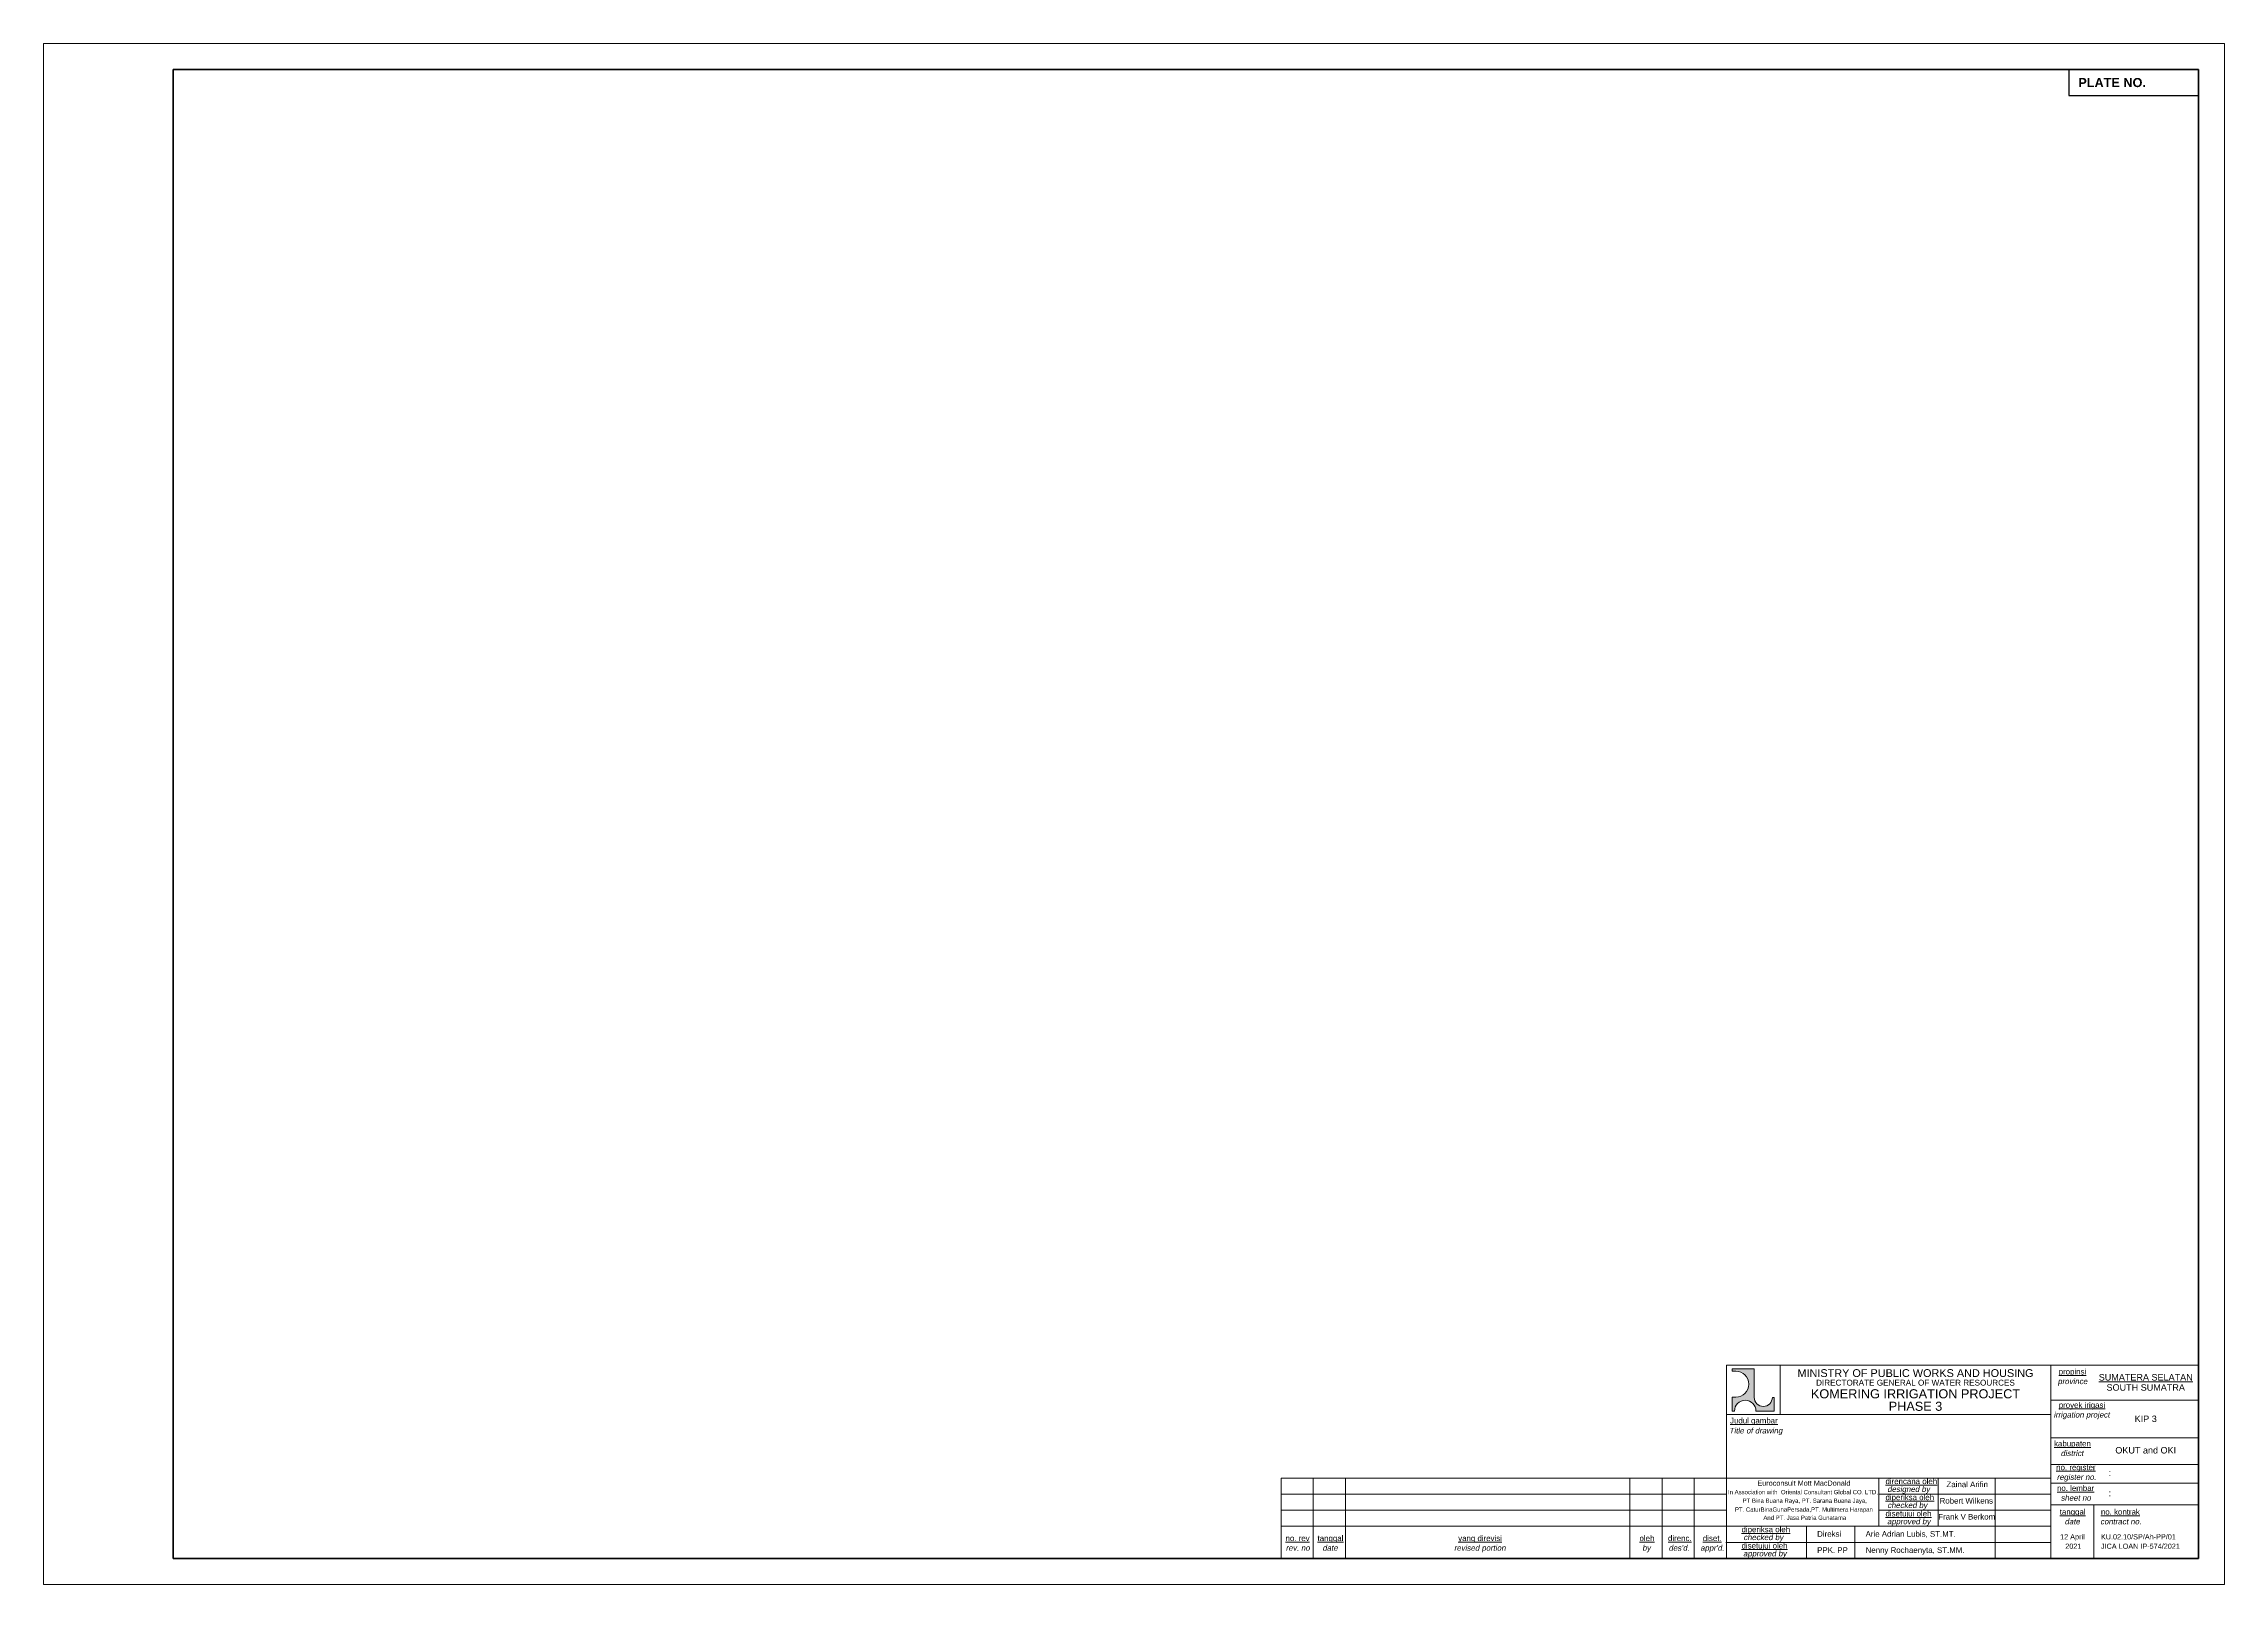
# Model space of a CAD drawing. Header units: millimetres. Extents: x 3676.1 to 3760.2, y 1173.3 to 1232.7.
import ezdxf
from ezdxf.enums import TextEntityAlignment as Align

# ---------------------------------------------------------------- set-up
doc = ezdxf.new("R2010")
doc.units = ezdxf.units.MM
for name, color, linetype, lineweight in [('Frame1', 6, 'Continuous', 50), ('Frame2', 2, 'Continuous', 25), ('Kop', 6, 'Continuous', 15)]:
    doc.layers.add(name, color=color, linetype=linetype, lineweight=lineweight)
doc.layers.add('mv', color=254, linetype='Continuous', lineweight=15, plot=False)
doc.styles.add('Note', font='arial.ttf')
doc.styles.get("Standard").update_dxf_attribs({"font": 'arial.ttf'})
doc.styles.add('Title', font='arialbd.ttf')

msp = doc.modelspace()

# ---------------------------------------------------------------- hatches: boundary and pattern name
at = {"layer": 'Kop'}
msp.add_hatch(color=0, dxfattribs=at).paths.add_polyline_path([(3742.044, 1181.664), (3741.191, 1181.664), (3741.191, 1181.571), (3741.333, 1181.571, -1), (3741.333, 1180.564), (3741.191, 1180.564), (3741.191, 1180.031), (3741.284, 1180.031, -1), (3742.112, 1180.031), (3742.816, 1180.031), (3742.816, 1180.56), (3742.746, 1180.56, -1), (3742.044, 1180.56)])

# ---------------------------------------------------------------- linework, layer by layer
at = {"layer": 'Frame1', "color": 0}
msp.add_lwpolyline([(3759.177, 1174.349), (3759.177, 1231.749), (3681.077, 1231.749), (3681.077, 1174.349)], close=True, dxfattribs=at)
at = {"layer": 'Frame2', "color": 0}
msp.add_lwpolyline([(3754.177, 1230.749), (3759.177, 1230.749), (3759.177, 1231.749), (3754.177, 1231.749)], close=True, dxfattribs=at)
at = {"layer": 'Kop', "color": 0}
for p, q in [((3740.972, 1174.349), (3740.972, 1181.797)), ((3740.972, 1181.797), (3759.177, 1181.797)), ((3743.041, 1179.897), (3743.041, 1181.797)), ((3753.488, 1181.797), (3753.488, 1174.349)), ((3741.333, 1181.571), (3741.191, 1181.571)), ((3741.333, 1180.564), (3741.191, 1180.564)), ((3742.746, 1180.56), (3742.816, 1180.56)), ((3753.488, 1180.452), (3759.177, 1180.452)), ((3740.972, 1179.897), (3753.488, 1179.897)), ((3753.488, 1179.004), (3759.177, 1179.004)), ((3723.802, 1177.447), (3723.802, 1174.349)), ((3723.802, 1177.447), (3740.972, 1177.447)), ((3725.043, 1174.349), (3725.043, 1177.447)), ((3726.284, 1174.349), (3726.284, 1177.447)), ((3737.248, 1174.349), (3737.248, 1177.447)), ((3738.49, 1174.349), (3738.49, 1177.447)), ((3739.731, 1174.349), (3739.731, 1177.447)), ((3740.972, 1177.447), (3753.488, 1177.447)), ((3746.845, 1177.447), (3746.845, 1175.591)), ((3749.135, 1177.447), (3749.135, 1175.591)), ((3751.333, 1177.447), (3751.333, 1174.349)), ((3753.488, 1177.97), (3759.177, 1177.97)), ((3723.802, 1176.828), (3740.972, 1176.828)), ((3746.845, 1176.828), (3753.488, 1176.828)), ((3723.802, 1176.21), (3740.972, 1176.21)), ((3746.845, 1176.21), (3753.488, 1176.21)), ((3753.488, 1176.418), (3759.177, 1176.418)), ((3755.143, 1176.418), (3755.143, 1174.349)), ((3723.802, 1175.591), (3740.972, 1175.591)), ((3740.957, 1174.968), (3753.488, 1174.968)), ((3740.972, 1175.591), (3753.488, 1175.591)), ((3744.064, 1174.347), (3744.064, 1175.59)), ((3745.932, 1174.347), (3745.932, 1175.59))]:
    msp.add_line(p, q, dxfattribs=at)
for points in [[(3741.191, 1181.571), (3741.191, 1181.664), (3742.044, 1181.664), (3742.044, 1180.56)], [(3741.284, 1180.031), (3741.191, 1180.031), (3741.191, 1180.564)], [(3742.816, 1180.56), (3742.816, 1180.031), (3742.112, 1180.031)], [(3759.177, 1177.246), (3753.488, 1177.246)]]:
    msp.add_lwpolyline(points, dxfattribs=at)
for centre, radius, start, end in [((3741.333, 1181.068), 0.503, 270, 90), ((3741.698, 1180.031), 0.414, 0, 180), ((3742.395, 1180.56), 0.351, 180, 0)]:
    msp.add_arc(centre, radius, start, end, dxfattribs=at)
at = {"layer": 'mv', "color": 0}
msp.add_lwpolyline([(3676.077, 1173.349), (3760.177, 1173.349), (3760.177, 1232.749), (3676.077, 1232.749)], close=True, dxfattribs=at)

# ---------------------------------------------------------------- texts
at = {"layer": 'Kop', "color": 0, "style": 'Title'}
msp.add_text('PLATE NO. ', height=0.35, dxfattribs=at).set_placement((3755.916, 1231.249), align=Align.MIDDLE_CENTER)
at = {"layer": 'Kop', "color": 0}
for s, height, p in [('MINISTRY OF PUBLIC WORKS AND HOUSING', 0.3, (3748.265, 1181.345)), ('KOMERING IRRIGATION PROJECT', 0.35, (3748.265, 1180.522)), ('DIRECTORATE GENERAL OF WATER RESOURCES', 0.225, (3748.265, 1181.013)), ('%%USUMATERA SELATAN', 0.2497, (3757.144, 1181.208)), ('SOUTH SUMATRA', 0.2497, (3757.144, 1180.816)), ('PHASE 3', 0.35, (3748.265, 1180.041)), ('KIP 3', 0.2497, (3757.144, 1179.607)), ('OKUT and OKI', 0.2497, (3757.144, 1178.395))]:
    msp.add_text(s, height=height, dxfattribs=at).set_placement(p, align=Align.CENTER)
for s, height, p in [('%%Upropinsi', 0.21721, (3753.788, 1181.442)), ('%%Uproyek irigasi', 0.21721, (3753.791, 1180.155)), ('%%UJudul gambar', 0.21721, (3741.114, 1179.554)), ('%%Ukabupaten', 0.21721, (3753.61, 1178.668)), ('%%Udirencana oleh', 0.21747, (3747.107, 1177.215)), ('%%Uno. register', 0.21721, (3753.692, 1177.752)), (':', 0.25, (3755.708, 1177.521)), ('%%Udiperiksa oleh', 0.21747, (3747.107, 1176.596)), ('Robert Wilkens', 0.21721, (3749.196, 1176.464)), ('Zainal Arifin', 0.21721, (3749.459, 1177.097)), ('%%Uno. lembar', 0.21721, (3753.723, 1176.951)), (':', 0.25, (3755.708, 1176.741)), ('%%Udisetujui oleh', 0.21747, (3747.107, 1175.97)), ('Frank V Berkom', 0.21721, (3749.145, 1175.849)), ('%%Utanggal', 0.2172, (3753.829, 1176.036)), ('%%Uno. kontrak', 0.21721, (3755.417, 1176.036)), ('%%Uno. rev', 0.2172, (3723.973, 1175.019)), ('%%Utanggal', 0.2172, (3725.206, 1175.019)), ('%%Uyang direvisi', 0.21721, (3730.63, 1175.019)), ('%%Uoleh', 0.2172, (3737.622, 1175.019)), ('%%Udirenc', 0.2172, (3738.721, 1175.019)), ('%%U.', 0.2172, (3739.547, 1175.019)), ('%%Udiset.', 0.2172, (3740.064, 1175.019)), ('%%Udiperiksa oleh', 0.21747, (3741.556, 1175.358)), ('%%Udisetujui oleh', 0.21747, (3741.556, 1174.732)), ('Direksi', 0.2175, (3744.473, 1175.185)), ('Arie Adrian Lubis, ST.MT.', 0.21747, (3746.341, 1175.185)), ('JICA LOAN IP-574/2021', 0.2, (3755.417, 1174.72)), ('KU.02.10/SP/Ah-PP/01', 0.2, (3755.417, 1175.083)), ('PPK. PP', 0.2175, (3744.473, 1174.564)), ('Nenny Rochaenyta, ST.MM.', 0.21747, (3746.341, 1174.563))]:
    msp.add_text(s, height=height, dxfattribs=at).set_placement(p)
at = {"layer": 'Kop', "color": 0, "oblique": 10}
for s, height, p in [('province', 0.2172, (3753.749, 1181.069)), ('irrigation project', 0.21721, (3753.594, 1179.782)), ('Title of drawing', 0.21721, (3741.079, 1179.167)), ('district', 0.2172, (3753.866, 1178.295)), ('register no.', 0.21721, (3753.714, 1177.379)), ('designed by', 0.21747, (3747.18, 1176.912)), ('sheet no', 0.2172, (3753.867, 1176.578)), ('approved by', 0.21747, (3747.171, 1175.667)), ('checked by', 0.2175, (3747.18, 1176.293)), ('date', 0.2172, (3754.019, 1175.663)), ('contract no.', 0.21721, (3755.39, 1175.663)), ('checked by', 0.2175, (3741.629, 1175.055)), ('rev. no', 0.2172, (3723.979, 1174.646)), ('date', 0.2172, (3725.396, 1174.646)), ('revised portion', 0.21721, (3730.47, 1174.646)), ('by', 0.2172, (3737.729, 1174.646)), ("des'd.", 0.2172, (3738.746, 1174.646)), ("appr'd.", 0.2172, (3739.968, 1174.646)), ('approved by', 0.21747, (3741.62, 1174.429))]:
    msp.add_text(s, height=height, dxfattribs=at).set_placement(p)
at = {"layer": 'Kop', "color": 0, "style": 'Note'}
msp.add_text(' In Association with', height=0.165, dxfattribs=at).set_placement((3740.969, 1176.823))
for s, height, p in [(' PT Bina Buana Raya, PT. Sarana Buana Jaya,', 0.165, (3743.962, 1176.493)), ('Euroconsult Mott MacDonald', 0.2, (3743.962, 1177.153)), ('Oriental Consultant Global CO. LTD,', 0.165, (3744.947, 1176.823)), ('PT. CaturBinaGunaPersada,PT. Multimera Harapan', 0.165, (3743.962, 1176.152)), (' And PT. Jasa Patria Gunatama', 0.165, (3743.962, 1175.836))]:
    msp.add_text(s, height=height, dxfattribs=at).set_placement(p, align=Align.CENTER)
at = {"layer": 'Kop', "color": 0}
for s, p in [('12 April', (3754.316, 1175.183)), ('2021', (3754.351, 1174.82))]:
    msp.add_text(s, height=0.2, dxfattribs=at).set_placement(p, align=Align.MIDDLE_CENTER)

doc.saveas('drawing.dxf')
